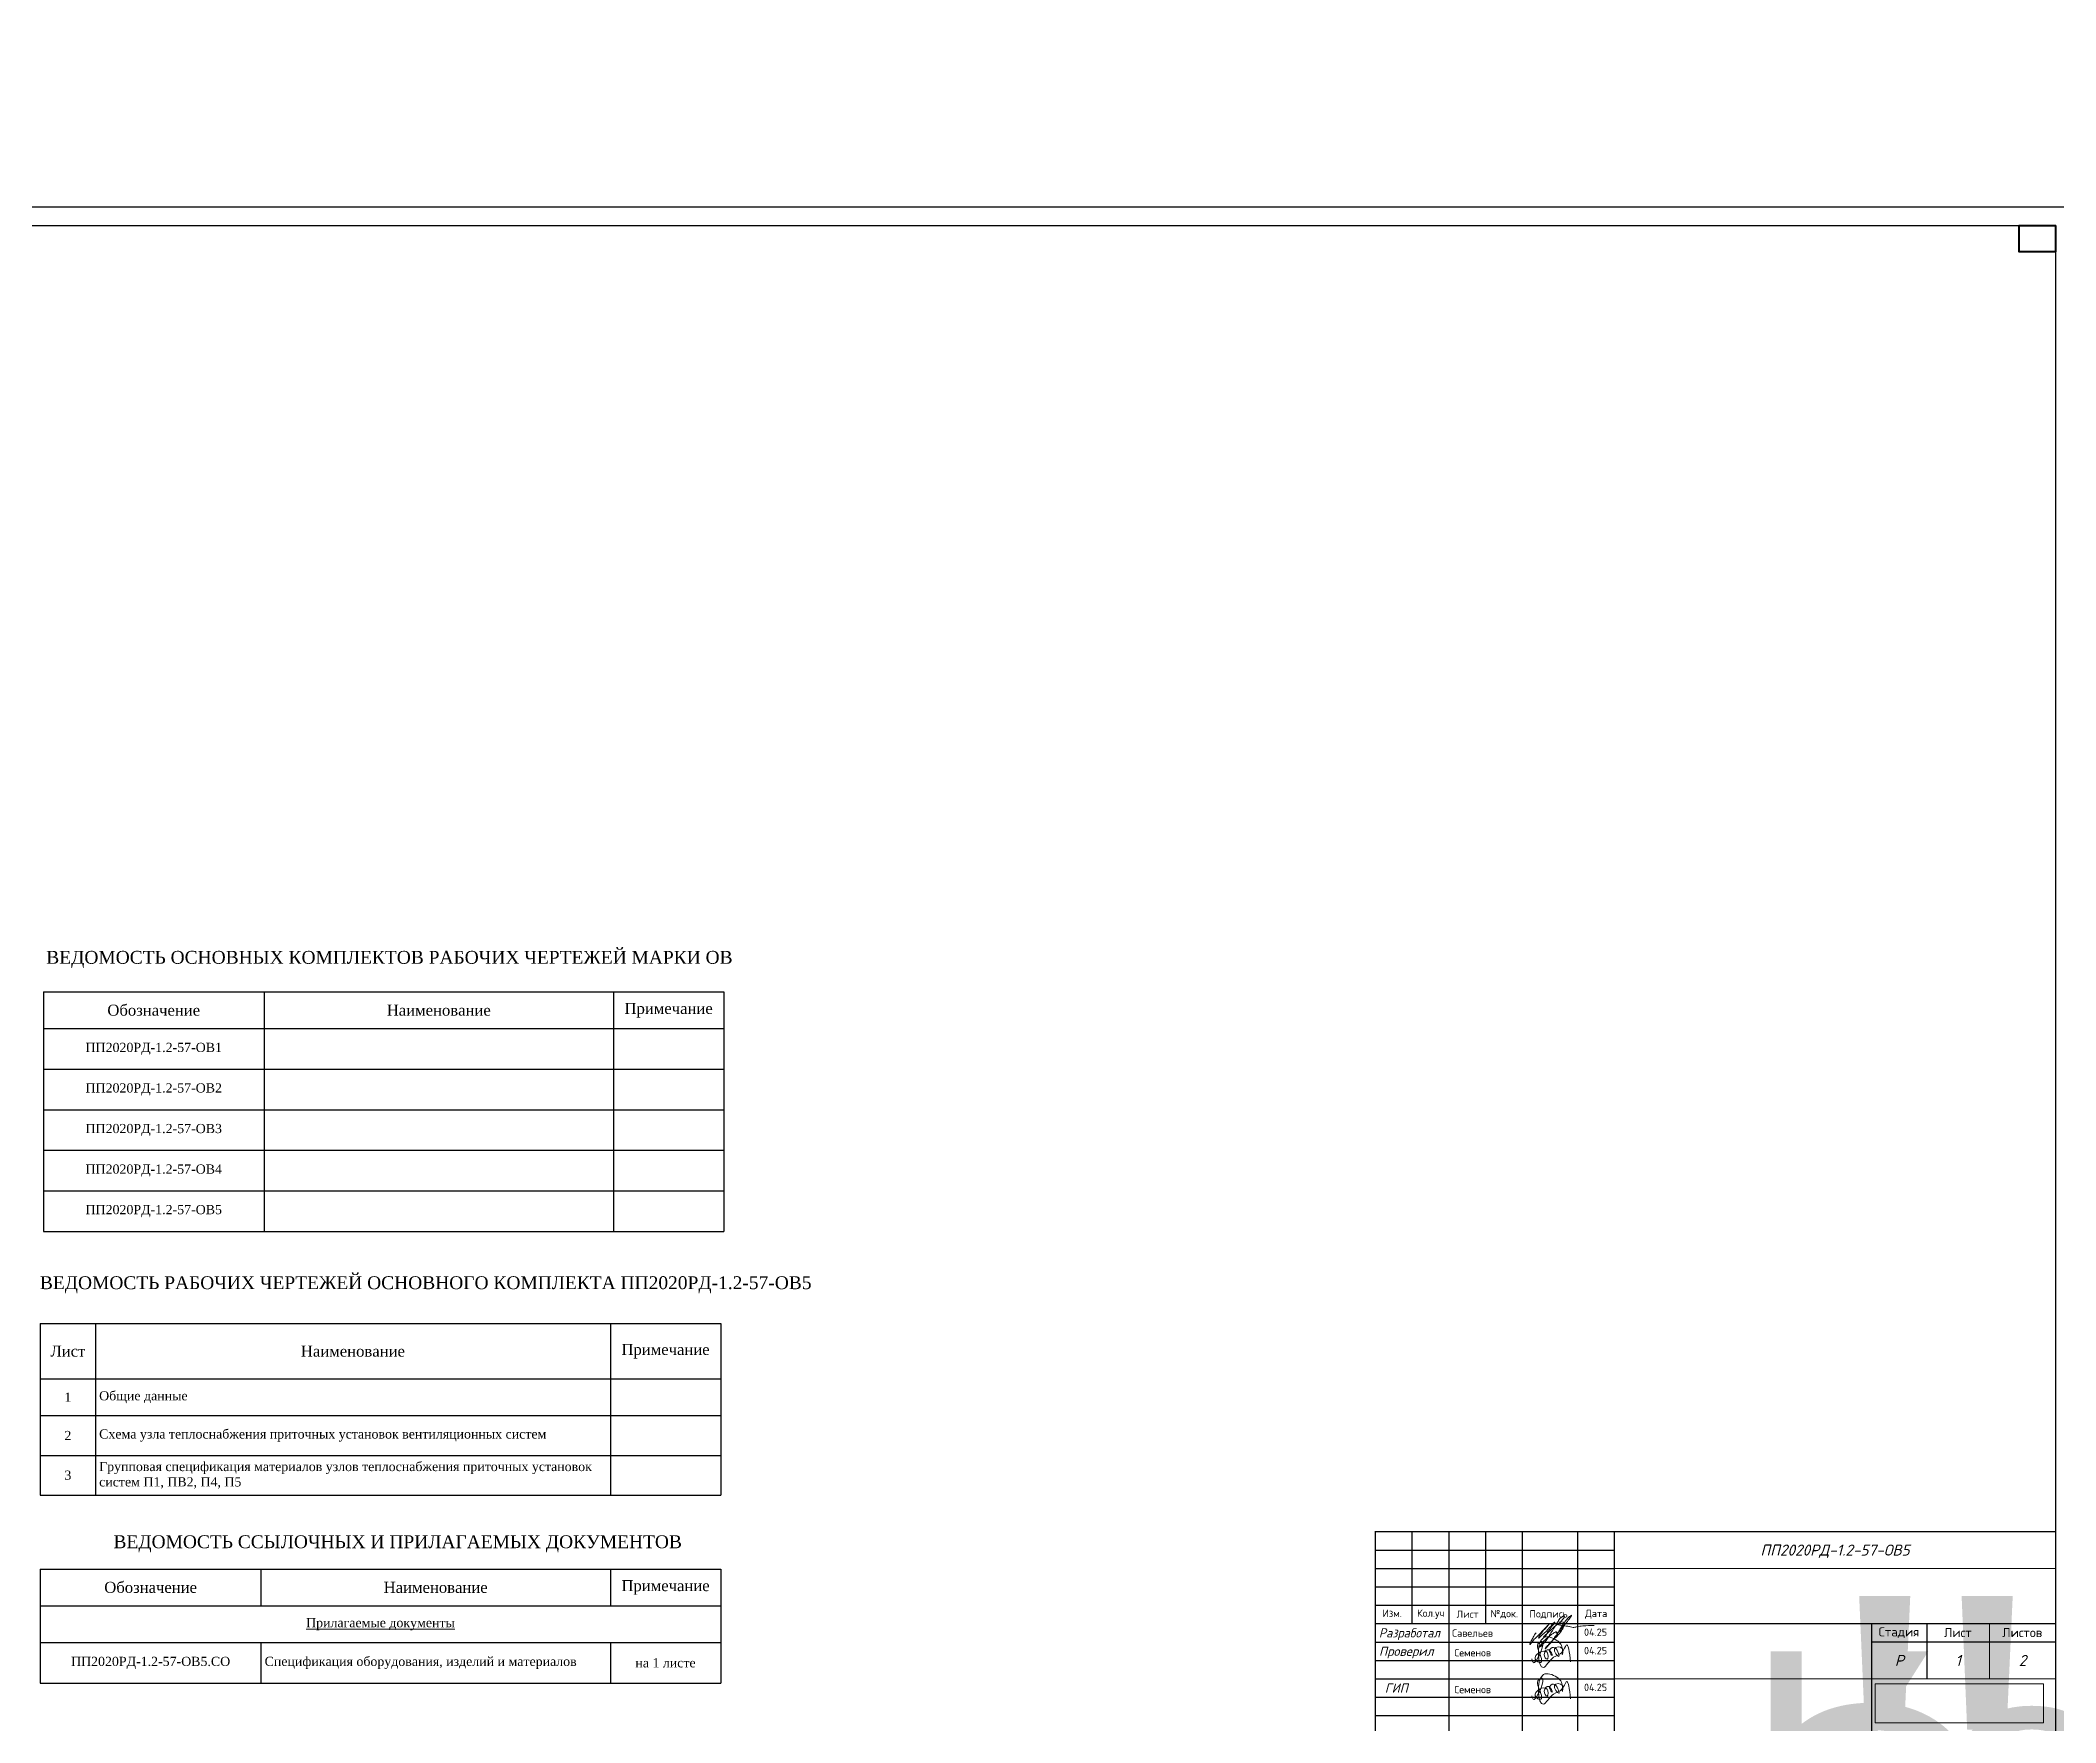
# Paper-space layout '56-1. ОД' of a CAD drawing. Header units: millimetres. Extents: x -922 to 13517, y -185 to 515.
# Drawn here: x -553 to -5, y -69 to 388 of the extents above; entities that cross this region are included whole.
import ezdxf
from ezdxf.enums import TextEntityAlignment as Align

# ---------------------------------------------------------------- set-up
doc = ezdxf.new("R2018")
doc.units = ezdxf.units.MM
doc.layers.add('0 Оформление листа', color=7, linetype='Continuous')
doc.layers.add('G-ANNO-TEXT', color=7, linetype='Continuous', lineweight=9)
doc.layers.add('G-ANNO-TTLB', color=7, linetype='Continuous', lineweight=30)
doc.styles.add('ICOCPEUR', font='isocpeur.ttf', dxfattribs={"height": 2})
doc.styles.add('Times New Roman', font='times.ttf', dxfattribs={"height": 2.5})
doc.styles.add('Times New Roman_6', font='times.ttf', dxfattribs={"height": 5})
doc.styles.add('М2.5', font='isocpeui.ttf', dxfattribs={"height": 2.5})
doc.styles.add('М3', font='isocpeui.ttf', dxfattribs={"height": 3})
picture_1 = doc.add_image_def('image1.png', size_in_pixel=(2488, 572))

psp = doc.layouts.new('56-1. ОД')

# ---------------------------------------------------------------- texts
at = {"layer": '0 Оформление листа', "color": 0, "lineweight": -2, "style": 'ICOCPEUR'}
for s, p in [('Савельев', (-169.15, -44.6)), ('Семенов', (-168.54, -49.94)), ('Семенов', (-168.54, -59.94))]:
    psp.add_text(s, height=2, dxfattribs=at).set_placement(p, align=Align.MIDDLE_LEFT)
at = {"layer": '0 Оформление листа', "char_height": 3.5, "attachment_point": 1, "style": 'Times New Roman'}
for s, insert, width in [('ВЕДОМОСТЬ ОСНОВНЫХ КОМПЛЕКТОВ РАБОЧИХ ЧЕРТЕЖЕЙ МАРКИ ОВ', (-551.42, 140.85), 187.045), ('ВЕДОМОСТЬ РАБОЧИХ ЧЕРТЕЖЕЙ ОСНОВНОГО КОМПЛЕКТА ПП2020РД-1.2-57-ОВ5', (-553.15, 52.4), 230.7856), ('ВЕДОМОСТЬ ССЫЛОЧНЫХ И ПРИЛАГАЕМЫХ ДОКУМЕНТОВ', (-533.14, -18.01), 151.0981)]:
    psp.add_mtext(s, dxfattribs=dict(at, insert=insert, width=width))
at = {"layer": '0 Оформление листа', "color": 0, "lineweight": 20, "style": 'ICOCPEUR'}
for s, width, heights, insert, char_height, attachment_point in [('\\pxqc;Изм.', 14.5941, [5], (-185.45, -39.23), 2, 5), ('\\pxqc;Кол.уч', 10, [5.36], (-174.97, -39.45), 2, 5), ('\\pxqc;№док.', 10, [5.36], (-154.97, -39.45), 2, 5), ('\\pxqc;Дата', 10, [5.36], (-129.97, -39.45), 2, 5), ('\\pxqc;Лист', 10, [5.36], (-164.97, -39.45), 2, 5), ('\\pxqj;Подпись', 11.5695, [5.36], (-142.33, -39.53), 2, 5), ('\\pxqc;Стадия', 15, [5.36], (-55.15, -44.45), 2.5, 4), ('\\pxqc;Лист', 17, [5.36], (-40.15, -44.45), 2.5, 4), ('\\pxqc;Листов', 18.0002, [5.36], (-23.15, -44.45), 2.5, 4)]:
    psp.add_mtext_dynamic_manual_height_columns(s, width=width, gutter_width=500, heights=heights, dxfattribs=dict(at, insert=insert, char_height=char_height, attachment_point=attachment_point))
at = {"layer": '0 Оформление листа', "char_height": 2, "attachment_point": 4, "style": 'ICOCPEUR'}
for insert in [(-135.15, -44.35), (-135.15, -49.35), (-135.15, -59.35)]:
    psp.add_mtext_dynamic_manual_height_columns('\\pxqc;04.25', width=10, gutter_width=12.5, heights=[3.98], dxfattribs=dict(at, insert=insert))
at = {"layer": 'G-ANNO-TEXT', "char_height": 5, "width": 2.3249, "attachment_point": 1, "style": 'Times New Roman_6'}
for insert in [(-485.34, 385.87), (-464.64, 385.87), (-435.27, 385.87), (-114.1, 388.37), (-93.4, 388.37), (-64.03, 388.37)]:
    psp.add_mtext('\\fTimes New Roman|b0|i0|c204|p18|; ', dxfattribs=dict(at, insert=insert))
at = {"layer": 'G-ANNO-TTLB', "lineweight": 9, "char_height": 2.5, "width": 1.1224, "attachment_point": 1, "style": 'Times New Roman'}
for insert in [(-102.2, 43.86), (-94.66, 48.1), (-78.85, 48.1), (-74.29, 48.1), (-72.04, 43.86), (-51.27, 43.86), (-29.51, 43.86), (-77.13, 39.63), (-67.34, 39.63), (-62.58, 39.63), (-93.36, 32.91), (-81.85, 32.91), (-79.34, 28.68), (-86.35, 15.86), (-76.3, 15.86)]:
    psp.add_mtext('\\fTimes New Roman|b0|i0|c204|p18|; ', dxfattribs=dict(at, insert=insert))

# ---------------------------------------------------------------- blocks, each defined once
blk = doc.blocks.new('A$C909af0f1')
at = {"color": 18, "lineweight": 40, "true_color": 0x000000}
blk.add_lwpolyline([(0, 0), (-10, 0), (-10, -7), (0, -7), (0, 0)], dxfattribs=at)
blk = doc.blocks.new('*T451')
at = {"layer": '0 Оформление листа', "color": 0, "linetype": 'ByBlock', "lineweight": -2, "transparency": 16777216}
for p, q in [((0, 0), (185, 0)), ((0, 0), (0, -15)), ((15, 0), (15, -46.63)), ((155, 0), (155, -46.63)), ((185, 0), (185, -15)), ((0, -15), (185, -15)), ((0, -15), (0, -46.63)), ((185, -15), (185, -46.63)), ((0, -25), (185, -25)), ((0, -35.81), (185, -35.81)), ((0, -46.63), (185, -46.63))]:
    blk.add_line(p, q, dxfattribs=at)
at = {"layer": '0 Оформление листа', "color": 0, "lineweight": 20, "transparency": 16777216, "style": 'Times New Roman'}
for s, insert, char_height, width, attachment_point in [('Лист', (7.5, -7.5), 3, 13, 5), ('Наименование', (85, -7.5), 3, 138, 5), ('Примечание', (170, -7.5), 3, 28, 5), ('1', (7.5, -20), 2.5, 13, 5), ('Общие данные', (16, -20), 2.5, 138, 4), ('2', (7.5, -30.41), 2.5, 13, 5), ('Схема узла теплоснабжения приточных установок вентиляционных систем', (16, -30.41), 2.5, 138, 4), ('Групповая спецификация материалов узлов теплоснабжения приточных установок систем П1, ПВ2, П4, П5', (16, -41.22), 2.5, 138, 4), ('3', (7.5, -41.22), 2.5, 13, 5)]:
    blk.add_mtext(s, dxfattribs=dict(at, insert=insert, char_height=char_height, width=width, attachment_point=attachment_point))
blk = doc.blocks.new('*T452')
at = {"layer": '0 Оформление листа', "color": 0, "linetype": 'ByBlock', "lineweight": -2, "transparency": 16777216}
for p, q in [((0, 0), (185, 0)), ((0, 0), (0, -10)), ((60, 0), (60, -10)), ((155, 0), (155, -10)), ((185, 0), (185, -10)), ((0, -10), (185, -10)), ((0, -10), (0, -31.02)), ((185, -10), (185, -31.02)), ((0, -20), (185, -20)), ((60, -20), (60, -31.02)), ((155, -20), (155, -31.02)), ((0, -31.02), (185, -31.02))]:
    blk.add_line(p, q, dxfattribs=at)
at = {"layer": '0 Оформление листа', "color": 0, "lineweight": 20, "transparency": 16777216, "style": 'Times New Roman'}
for s, insert, char_height, width, attachment_point in [('Обозначение', (30, -5), 3, 58, 5), ('Наименование', (107.5, -5), 3, 93, 5), ('Примечание', (170, -5), 3, 28, 5), ('{\\LПрилагаемые документы}', (92.5, -15), 2.5, 183, 5), ('ПП2020РД-1.2-57-ОВ5.СО', (30, -25.51), 2.5, 58, 5), ('Спецификация оборудования, изделий и материалов', (61, -25.51), 2.5, 93, 4), ('на 1 листе', (170, -25.51), 2.5, 28, 5)]:
    blk.add_mtext(s, dxfattribs=dict(at, insert=insert, char_height=char_height, width=width, attachment_point=attachment_point))
blk = doc.blocks.new('*T453')
at = {"layer": '0 Оформление листа', "color": 0, "linetype": 'ByBlock', "lineweight": -2, "transparency": 16777216}
for p, q in [((0, 0), (185, 0)), ((0, 0), (0, -10)), ((60, 0), (60, -65.12)), ((155, 0), (155, -65.12)), ((185, 0), (185, -10)), ((0, -10), (60, -10)), ((0, -10), (0, -65.12)), ((60, -10), (185, -10)), ((185, -10), (185, -65.12)), ((0, -21.02), (185, -21.02)), ((0, -32.05), (185, -32.05)), ((0, -43.07), (185, -43.07)), ((0, -54.09), (185, -54.09)), ((0, -65.12), (185, -65.12))]:
    blk.add_line(p, q, dxfattribs=at)
at = {"layer": '0 Оформление листа', "color": 0, "lineweight": 20, "transparency": 16777216, "attachment_point": 5, "style": 'Times New Roman'}
for s, insert, char_height, width in [('Обозначение', (30, -5), 3, 58), ('Наименование', (107.5, -5), 3, 93), ('Примечание', (170, -5), 3, 28), ('ПП2020РД-1.2-57-ОВ1', (30, -15.51), 2.5, 58), ('ПП2020РД-1.2-57-ОВ2', (30, -26.53), 2.5, 58), ('ПП2020РД-1.2-57-ОВ3', (30, -37.56), 2.5, 58), ('ПП2020РД-1.2-57-ОВ4', (30, -48.58), 2.5, 58), ('ПП2020РД-1.2-57-ОВ5', (30, -59.6), 2.5, 58)]:
    blk.add_mtext(s, dxfattribs=dict(at, insert=insert, char_height=char_height, width=width))
blk = doc.blocks.new('*U382')
for points in [[(0, 0), (594, 0), (594, 420), (0, 420)], [(5, 90), (10, 90), (10, 155), (5, 155)], [(10, 90), (15, 90), (15, 155), (10, 155)], [(15, 90), (20, 90), (20, 155), (15, 155)], [(8, 5), (13, 5), (13, 90), (8, 90)], [(13, 5), (20, 5), (20, 90), (13, 90)]]:
    blk.add_lwpolyline(points, close=True)
at = {"const_width": 0.35}
for points in [[(20, 5), (589, 5), (589, 415), (20, 415)], [(404, 60), (589, 60), (589, 5), (404, 5)]]:
    blk.add_lwpolyline(points, close=True, dxfattribs=at)
for points in [[(10, 145), (20, 145)], [(10, 130), (20, 130)], [(10, 110), (20, 110)], [(8, 65), (20, 65)], [(404, 55), (469, 55)], [(404, 50), (469, 50)], [(404, 45), (469, 45)], [(8, 30), (20, 30)], [(404, 30), (469, 30)], [(589, 30), (539, 30)], [(404, 25), (469, 25)], [(404, 20), (469, 20)], [(404, 15), (469, 15)], [(404, 10), (469, 10)]]:
    blk.add_lwpolyline(points)
for points in [[(414, 35), (414, 60)], [(424, 5), (424, 60)], [(434, 35), (434, 60)], [(444, 5), (444, 60)], [(459, 60), (459, 5)], [(469, 60), (469, 5)], [(589, 50), (469, 50)], [(404, 40), (469, 40)], [(404, 35), (469, 35)], [(469, 35), (589, 35)], [(539, 35), (539, 5)], [(554, 35), (554, 20)], [(571, 20), (571, 35)], [(589, 20), (469, 20)]]:
    blk.add_lwpolyline(points, dxfattribs=at)
at = {"style": 'М2.5'}
for s, p in [('Согласовано', (8.68, 93.8)), ('Взам.инв.№', (11.68, 68.8)), ('Подп. и дата', (11.68, 33.8)), ('Инв.№подл.', (11.68, 6.31))]:
    blk.add_text(s, height=2.5, rotation=90, dxfattribs=at).set_placement(p)
for tag, height, p in [('ГРАФА_ЗАКАЗЧИК', 2.5, (474.05, 55)), ('ГРАФА_10Ф3-1', 2.5, (405, 32.5)), ('ГРАФА_13Ф3-1', 2.5, (460, 32.5)), ('ГРАФА_10Ф3-2', 2.5, (405, 27.5)), ('ГРАФА_13Ф3-2', 2.5, (460, 27.5)), ('ГРАФА_10Ф3-3', 2.5, (405, 22.5)), ('ГРАФА_13Ф3-3', 2.5, (460, 22.5)), ('ГРАФА_10Ф3-4', 2.5, (405, 17.5)), ('ГРАФА_13Ф3-4', 2.5, (460, 17.5)), ('ГРАФА_10Ф3-5', 2.5, (405, 12.5)), ('ГРАФА_13Ф3-5', 2.5, (460, 12.5)), ('ГРАФА_10Ф3-6', 2.5, (405, 7.5)), ('ГРАФА_13Ф3-6', 2.5, (460, 7.5)), ('ФОРМАТ', 3, (527.51, 2.5)), ('СВОЙСТВА_2', 3, (549.57, 2.5))]:
    blk.add_attdef(tag, text='', height=height, dxfattribs=at).set_placement(p, align=Align.MIDDLE_LEFT)
at = {"style": 'М3'}
for tag, p in [('ГРАФА_1Ф3', (529, 55)), ('ГРАФА_6Ф3', (546.5, 25)), ('ГРАФА_7Ф3', (562.5, 25)), ('ГРАФА_8Ф3', (580, 25))]:
    blk.add_attdef(tag, text='', height=3, dxfattribs=at).set_placement(p, align=Align.MIDDLE_CENTER)
at = {"lineweight": 30, "flags": 104}
for tag, height, p in [('ГРАФА_2Ф3', 2.4, (529, 42.5)), ('ГРАФА_3Ф3', 2.5, (504, 27.5)), ('ГРАФА_4Ф3', 2.5, (504, 12.5))]:
    blk.add_attdef(tag, text='', height=height, dxfattribs=at).set_placement(p, align=Align.MIDDLE_CENTER)

# ---------------------------------------------------------------- linework, layer by layer
at = {"layer": '0 Оформление листа', "color": 5, "lineweight": 20}
psp.add_spline([(-146.34, -44.49), (-147.11, -45.71), (-147.62, -46.7), (-147.9, -47.25), (-148.03, -47.66), (-147.04, -46.54), (-146.23, -45.72), (-144.65, -44.09), (-143.55, -43.08), (-142.9, -42.27), (-142.81, -42.17), (-143.18, -42.55), (-144.08, -43.56), (-144.93, -44.72), (-145.48, -45.48), (-145.61, -45.78), (-145.61, -45.95), (-145.27, -45.68), (-144.98, -45.38), (-144.47, -44.92), (-143.75, -44.3), (-143.11, -43.58), (-142.6, -43), (-142.14, -42.45), (-141.76, -42.03), (-141.52, -41.79), (-141.22, -41.58), (-141.35, -41.96), (-141.66, -42.37), (-142, -42.74), (-142.57, -43.49), (-143.01, -44.06), (-143.36, -44.69), (-143.7, -45.27), (-143.95, -45.57), (-144.27, -45.57), (-144.15, -45.4), (-143.86, -45.13), (-143.41, -44.75), (-141.98, -43.43), (-140.73, -42.41), (-139.66, -41.58), (-138.96, -40.71), (-138.65, -40.25), (-138.64, -39.95), (-138.84, -39.93), (-139.12, -40.08), (-139.6, -40.41), (-140.35, -41.43), (-140.84, -42.27), (-141.47, -43.22), (-141.9, -43.95), (-142.67, -45.19), (-143.36, -46.34), (-143.97, -47.05), (-144.53, -47.71), (-144.87, -48.07), (-145.42, -48.44), (-145.3, -48.18), (-144.86, -47.59), (-144.32, -46.91), (-143.84, -46.41), (-143.09, -45.79), (-142.26, -45.06), (-141.51, -44.56), (-140.91, -44.26), (-140.8, -44.25), (-140.83, -44.63), (-140.61, -44.52), (-140.12, -44.27), (-139.17, -43.09), (-138.3, -42.05), (-137.35, -40.77), (-136.93, -40.23), (-136.71, -39.89), (-136.66, -39.77), (-137.48, -40.39), (-137.97, -40.89), (-138.63, -41.76), (-139.42, -42.9), (-140, -43.87), (-140.54, -44.78), (-141.3, -45.8), (-142.24, -47.1), (-143.04, -47.99), (-143.47, -48.54), (-143.86, -48.9), (-143.85, -48.78), (-143.65, -48.42), (-143.2, -47.98), (-142.63, -47.37), (-141.92, -46.67), (-140.96, -45.79), (-140.19, -44.98), (-139.22, -43.66), (-138.74, -42.7), (-138.59, -42.15), (-138.75, -41.78), (-139.08, -41.6), (-139.86, -41.58), (-140.6, -41.71), (-140.53, -42.11), (-139.82, -42.41), (-138.97, -42.61), (-138.47, -42.65), (-137.88, -42.7), (-136.98, -42.9), (-136.27, -43.04), (-135.78, -43.02), (-135.3, -42.89), (-133.6, -42.64), (-130.55, -42.51)], degree=3, dxfattribs=at)
at = {"layer": '0 Оформление листа', "color": 5, "lineweight": 18, "true_color": 0x0000ff}
for points in [[(-147.51, -51.62), (-146.9, -52.68), (-146.32, -52.11), (-145.06, -46.89), (-145.59, -47.2), (-145.01, -51.01), (-145.01, -52.58), (-146.57, -51.68), (-143.33, -49.81), (-143.33, -51.71), (-144.1, -50.37), (-142.86, -49.13), (-141.98, -50.64), (-142.63, -49.52), (-141.59, -48.47), (-140.17, -50.92), (-141.36, -48.86), (-139.18, -48.86), (-139.18, -50.44), (-139.18, -49.17), (-140.67, -46.59), (-144.35, -45.88), (-144.35, -53.94), (-141.57, -51.16), (-139.29, -49.84), (-138.14, -47.85), (-136.95, -52.45)], [(-147.51, -61.62), (-146.9, -62.68), (-146.32, -62.11), (-145.06, -56.89), (-145.59, -57.2), (-145.01, -61.01), (-145.01, -62.58), (-146.57, -61.68), (-143.33, -59.81), (-143.33, -61.71), (-144.1, -60.37), (-142.86, -59.13), (-141.98, -60.64), (-142.63, -59.52), (-141.59, -58.47), (-140.17, -60.92), (-141.36, -58.86), (-139.18, -58.86), (-139.18, -60.44), (-139.18, -59.17), (-140.67, -56.59), (-144.35, -55.88), (-144.35, -63.94), (-141.57, -61.16), (-139.29, -59.84), (-138.14, -57.85), (-136.95, -62.45)]]:
    psp.add_spline(points, degree=3, dxfattribs=at)

# ---------------------------------------------------------------- block references
for name, p in [('*T453', (-552.19, 129.72)), ('*T451', (-553.04, 39.53)), ('*T452', (-553.04, -27.18))]:
    psp.add_blockref(name, p)
at = {"layer": '0 Оформление листа', "color": 7}
ref = psp.add_blockref('*U382', (-594.04, -77.03), dxfattribs=at)
ref.add_attrib('ГРАФА_1Ф3', 'ПП2020РД-1.2-57-ОВ5', dxfattribs={"layer": '0', "height": 3, "style": 'М3'}).set_placement((-65.04, -22.03), align=Align.MIDDLE_CENTER)
lines = psp.add_mtext('"Аэропортовый комплекс на аэродроме "Левашово". I этап. Сектор гражданской авиации (создание технической возможности эксплуатации гражданских судов по МК-258). Этап I.II', dxfattribs={"layer": '0', "insert": (-65.04, -34.53), "char_height": 115.62685, "attachment_point": 1})
ref.add_attrib('ГРАФА_2Ф3', '', (-65.04, -34.53), dxfattribs={"flags": 104}).embed_mtext(lines)
lines = psp.add_mtext('Контрольно-пропускной пункт (КПП) с караульным помещением', dxfattribs={"layer": '0', "insert": (-90.04, -49.53), "char_height": 68.0506, "attachment_point": 1})
ref.add_attrib('ГРАФА_3Ф3', '', (-90.04, -49.53), dxfattribs={"flags": 104}).embed_mtext(lines)
lines = psp.add_mtext('Общие данные', dxfattribs={"layer": '0', "insert": (-90.04, -64.53), "char_height": 67.0401, "attachment_point": 1})
ref.add_attrib('ГРАФА_4Ф3', '', (-90.04, -64.53), dxfattribs={"flags": 104}).embed_mtext(lines)
ref.add_attrib('ГРАФА_6Ф3', 'Р', dxfattribs={"layer": '0', "height": 3, "style": 'М3'}).set_placement((-47.54, -52.03), align=Align.MIDDLE_CENTER)
ref.add_attrib('ГРАФА_8Ф3', '2', dxfattribs={"layer": '0', "height": 3, "style": 'М3'}).set_placement((-14.04, -52.03), align=Align.MIDDLE_CENTER)
ref.add_attrib('ГРАФА_7Ф3', '1', dxfattribs={"layer": '0', "height": 3, "style": 'М3'}).set_placement((-31.54, -52.03), align=Align.MIDDLE_CENTER)
ref.add_attrib('ГРАФА_10Ф3-1', 'Разработал', dxfattribs={"layer": '0', "height": 2.5, "style": 'М2.5', "width": 0.95}).set_placement((-189.04, -44.53), align=Align.MIDDLE_LEFT)
ref.add_attrib('ГРАФА_10Ф3-2', 'Проверил', dxfattribs={"layer": '0', "height": 2.5, "style": 'М2.5'}).set_placement((-189.04, -49.53), align=Align.MIDDLE_LEFT)
ref.add_attrib('ГРАФА_10Ф3-4', ' ГИП', dxfattribs={"layer": '0', "height": 2.5, "style": 'М2.5'}).set_placement((-189.04, -59.53), align=Align.MIDDLE_LEFT)
ref.add_attrib('ФОРМАТ', 'Формат А2', dxfattribs={"layer": '0', "height": 3, "style": 'М2.5'}).set_placement((-66.52, -74.53), align=Align.MIDDLE_LEFT)
at = {"layer": '0 Оформление листа', "color": 0, "lineweight": 20}
psp.add_blockref('A$C909af0f1', (-5.04, 337.97), dxfattribs=at)

psp.set_redraw_order([(e.dxf.handle, doc.entitydb.next_handle()) for e in psp.query("TEXT MTEXT ATTDEF DIMENSION ARC_DIMENSION")])  # texts and dimensions are drawn at this point

# ---------------------------------------------------------------- pictures from other files: only their frames are drawn
at = {"layer": '0 Оформление листа', "color": 7, "lineweight": 20, "true_color": 0xffffff}
image = psp.add_image(picture_1, insert=(-54.14, -68.95), size_in_units=(45.8, 10.53), dxfattribs=at)
image.dxf.flags = 7

doc.saveas('drawing.dxf')
